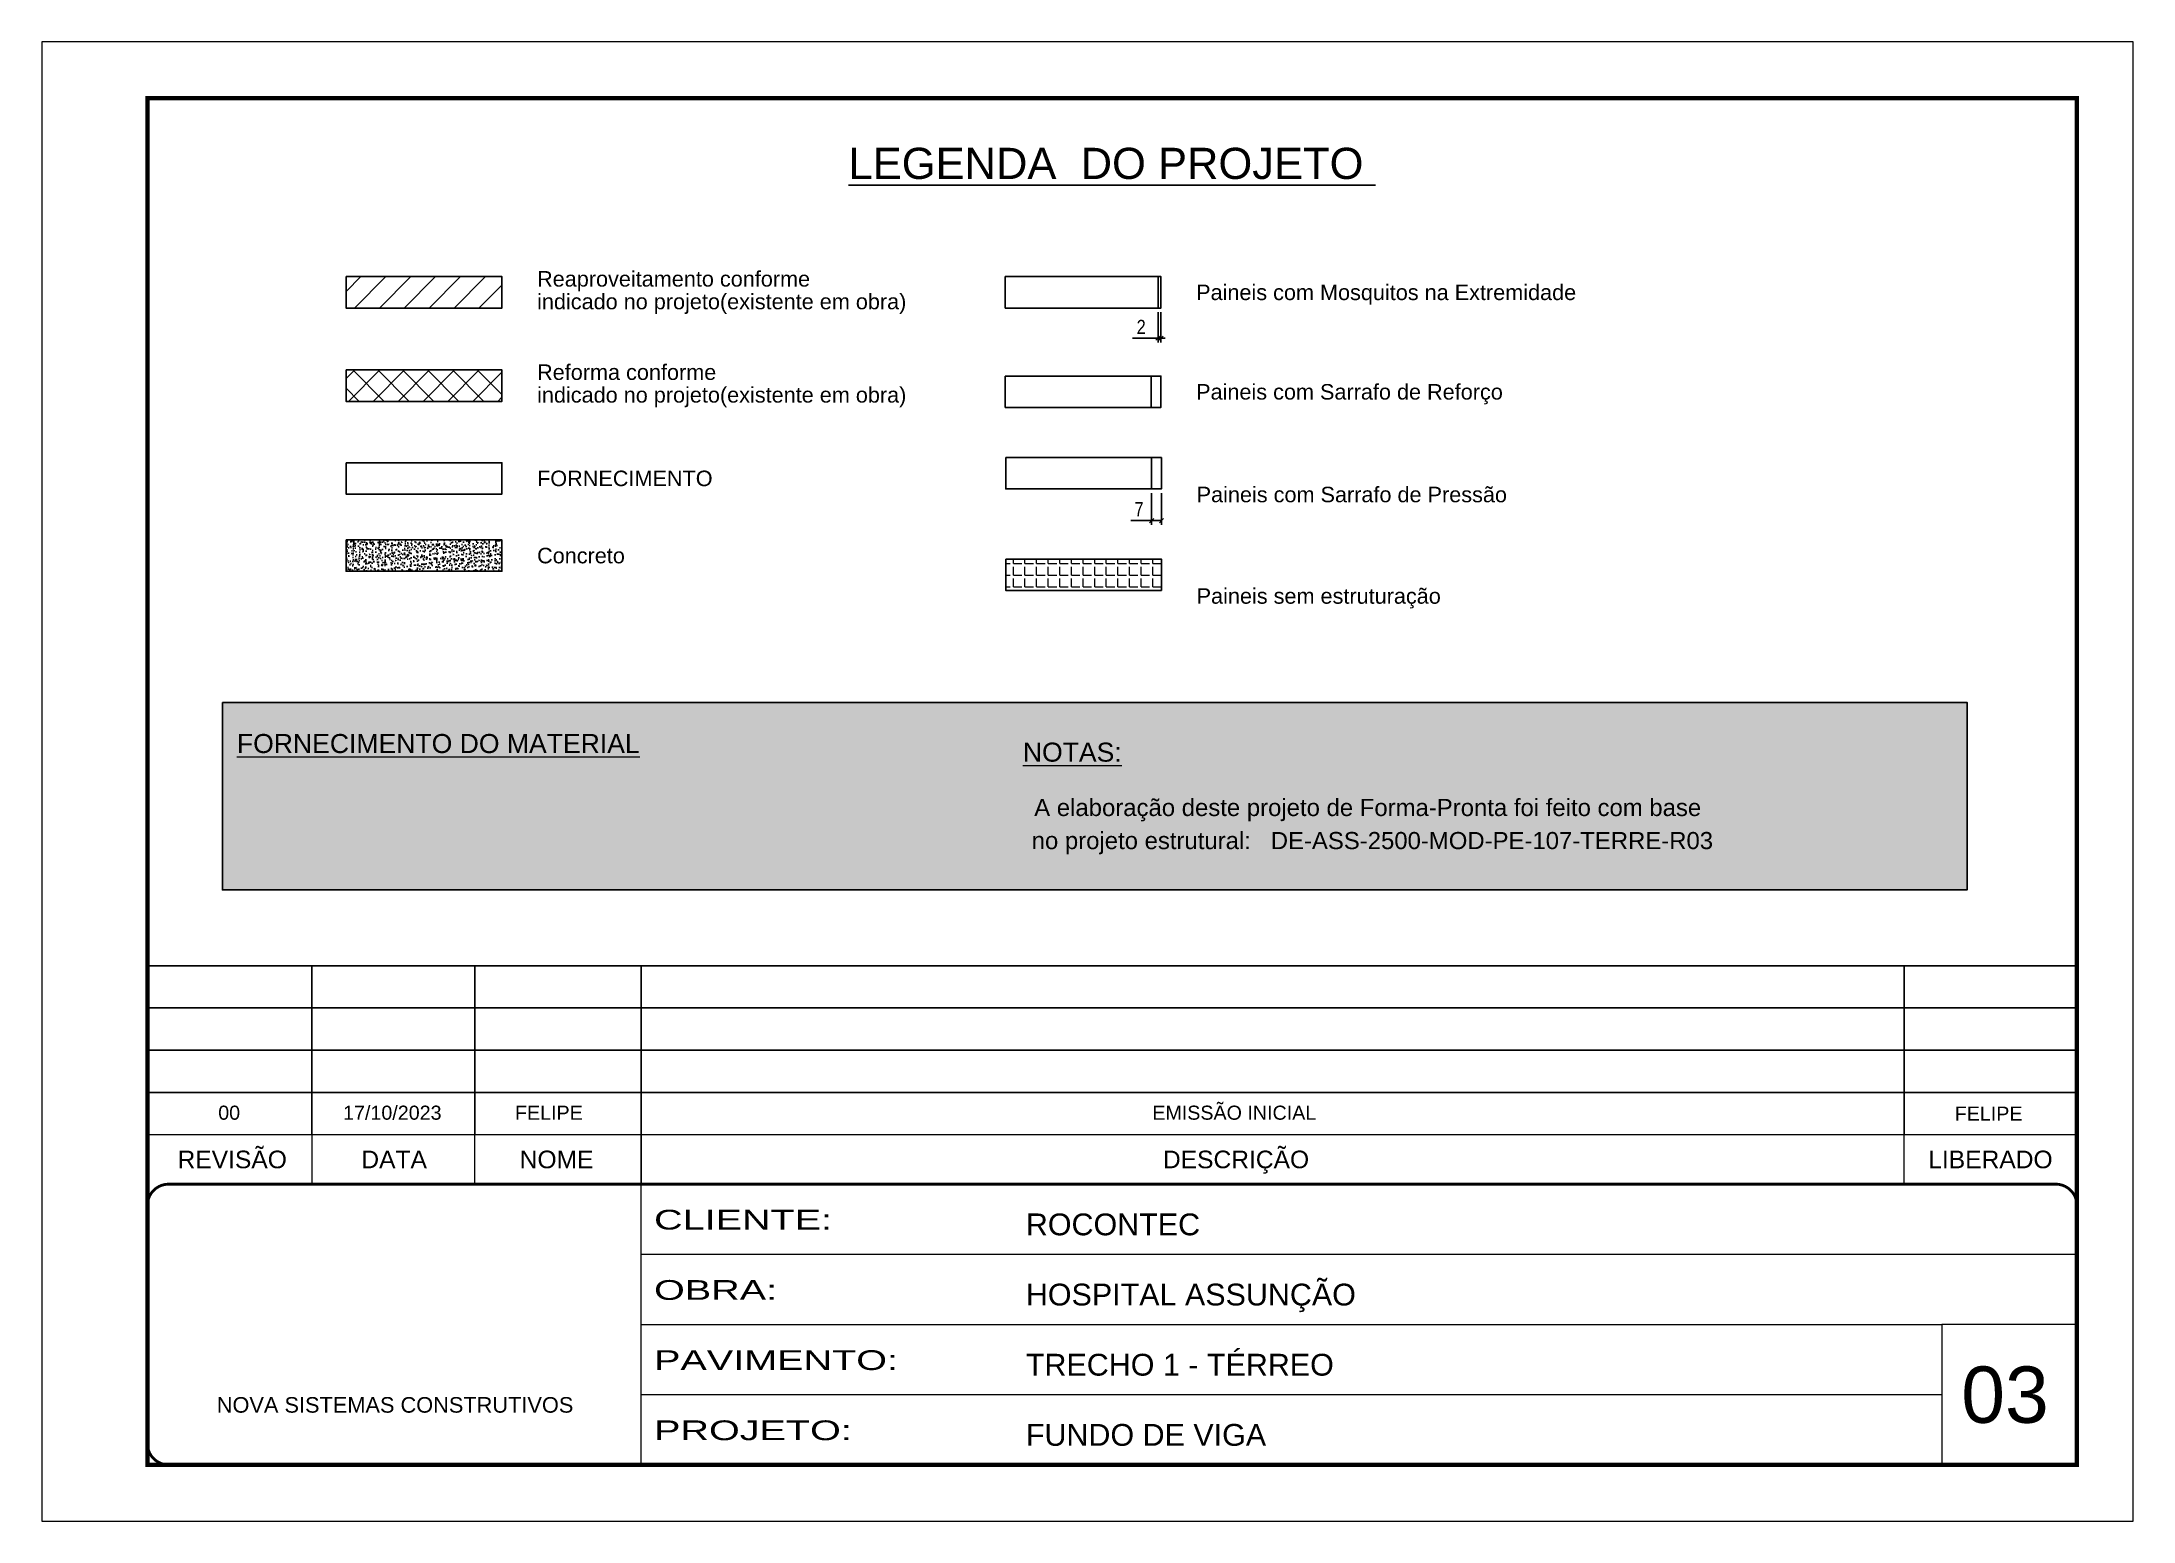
# Model space of a CAD drawing. Extents: x 3171 to 9452, y -2838 to 6252.
# Drawn here: x 6341 to 7826, y 5202 to 6252 of the extents above; entities that cross this region are included whole.
import ezdxf
from ezdxf.enums import TextEntityAlignment as Align

# ---------------------------------------------------------------- set-up
doc = ezdxf.new("R2010")
doc.units = 0
for name, pattern in [('CONTINUO', [0]), ('DASHED', [0.75, 0.5, -0.25]), ('HIDDEN', [0.375, 0.25, -0.125])]:
    doc.linetypes.add(name, pattern=pattern)
for name, color, linetype, lineweight in [('CARIMBO', 255, 'Continuous', 9), ('Folhas', 255, 'Continuous', 9), ('Hachura', 251, 'Continuous', 9), ('REAPROVEITAMENTO', 251, 'Continuous', 9), ('SARRAFO DE PRESSAO', 251, 'DASHED', 9)]:
    doc.layers.add(name, color=color, linetype=linetype, lineweight=lineweight)
for name, color, linetype in [('COTA', 241, 'Continuous'), ('Painéis', 200, 'Continuous'), ('SARR_2.2x7', 40, 'Continuous')]:
    doc.layers.add(name, color=color, linetype=linetype)
doc.layers.add('Demarcação 2', color=7, linetype='Continuous', lineweight=9, true_color=0xe0e0e0)
doc.styles.add('ARIAL', font='arial.ttf')
doc.styles.add('COTA TECNICA', font='techl___.ttf', dxfattribs={"height": 10})
doc.styles.add('Tecnologia', font='')
doc.styles.get('Tecnologia').set_extended_font_data('Forgotten Futurist')
doc.dimstyles.new('PAINEL', dxfattribs={"dimtxt": 10, "dimasz": 3, "dimexe": 3, "dimexo": 3, "dimgap": 3, "dimtad": 1, "dimdec": 1, "dimzin": 12, "dimdsep": 46, "dimtxsty": 'COTA TECNICA', "dimblk1": 'OBLIQUE', "dimblk2": 'OBLIQUE', "dimsah": 1, "dimcen": 0.9, "dimclrd": 4, "dimclre": 4, "dimclrt": 240, "dimadec": 1, "dimazin": 3, "dimtfac": 1, "dimtdec": 1, "dimtmove": 0, "dimatfit": 3, "dimfxl": 1, "dimtolj": 1, "dimtzin": 12, "dimarcsym": 0})

msp = doc.modelspace()

# ---------------------------------------------------------------- texts
at = {"color": 0, "linetype": 'Continuous', "ltscale": 5, "style": 'ARIAL'}
msp.add_text('%%ULEGENDA  DO PROJETO ', height=22.1184, dxfattribs=at).set_placement((7101.1, 6155), align=Align.CENTER)
at = {"style": 'ARIAL'}
for s, p in [('REVISÃO', (6476.37, 5459.07)), ('DATA', (6591.35, 5459.07)), ('NOME', (6706.7, 5459.07)), ('DESCRIÇÃO', (7189.15, 5459.07)), ('LIBERADO', (7724.83, 5459.07))]:
    msp.add_text(s, height=12.5, dxfattribs=at).set_placement(p, align=Align.MIDDLE_CENTER)
at = {"layer": 'CARIMBO', "style": 'ARIAL'}
for s, p in [('Reaproveitamento conforme ', (6692.85, 6084.1)), ('indicado no projeto(existente em obra)', (6692.85, 6068.01)), ('Paineis com Mosquitos na Extremidade', (7160.82, 6074.52)), ('Reforma conforme ', (6692.85, 6017.86)), ('indicado no projeto(existente em obra)', (6692.85, 6001.77)), ('Paineis com Sarrafo de Reforço', (7160.82, 6003.92)), ('FORNECIMENTO', (6692.85, 5942.48)), ('Paineis com Sarrafo de Pressão', (7161.19, 5931.03)), ('Concreto', (6692.85, 5887.68)), ('Paineis sem estruturação', (7161.19, 5859))]:
    msp.add_text(s, height=11, dxfattribs=at).set_placement(p, align=Align.MIDDLE_LEFT)
at = {"layer": 'CARIMBO', "color": 5, "style": 'ARIAL'}
for s, height, p in [('%%UFORNECIMENTO DO MATERIAL', 13.5, (6479.71, 5747.53)), ('%%UNOTAS:', 13.5, (7037.78, 5741.42)), ('  A elaboração deste projeto de Forma-Pronta foi feito com base', 12.15, (7036.43, 5702.81)), ('  no projeto estrutural:', 12.15, (7034.61, 5679.33))]:
    msp.add_text(s, height=height, dxfattribs=at).set_placement(p)
at = {"layer": 'CARIMBO', "color": 1, "style": 'ARIAL'}
msp.add_text('DE-ASS-2500-MOD-PE-107-TERRE-R03', height=12.15, dxfattribs=at).set_placement((7213.83, 5679.33))
at = {"layer": 'CARIMBO', "style": 'ARIAL'}
for s, p in [('00', (6466.45, 5487.25)), ('17/10/2023', (6555.1, 5487.25)), ('FELIPE', (6677.14, 5487.25)), ('EMISSÃO INICIAL', (7129.69, 5487.25))]:
    msp.add_text(s, height=10, dxfattribs=at).set_placement(p)
at = {"layer": 'CARIMBO', "color": 7, "style": 'ARIAL'}
msp.add_text('03', height=40, dxfattribs=at).set_placement((7704.1, 5272.12))
at = {"layer": 'CARIMBO', "style": 'ARIAL'}
msp.add_attdef('FELIPE', text='', height=10, dxfattribs=at).set_placement((7723.54, 5491.57), align=Align.MIDDLE_CENTER)

# ---------------------------------------------------------------- blocks, each defined once
blk = doc.blocks.new('9999999999')
at = {"color": 30, "linetype": 'CONTINUO'}
for p, q in [((98564.6, 34230.2), (98564.6, 34429.4)), ((98564.6, 34379.6), (99584, 34379.6)), ((98564.6, 34329.8), (99488, 34329.8)), ((99584, 34329.8), (99488, 34329.8)), ((99488, 34329.8), (99488, 34230.2)), ((98564.6, 34280), (99488, 34280))]:
    blk.add_line(p, q, dxfattribs=at)
at = {"color": 30, "linetype": 'CONTINUO', "const_width": 2}
blk.add_lwpolyline([(99584, 34230.2), (99584, 34414.4, 0.414214), (99569, 34429.4), (98229, 34429.4, 0.414214), (98214, 34414.4), (98214, 34245.2, 0.414214), (98229, 34230.2), (99584, 34230.2)], format="xyb", dxfattribs=at)
at = {"layer": 'Folhas'}
blk.add_lwpolyline([(98139, 34190.2), (99624, 34190.2), (99624, 35240.2), (98139, 35240.2)], close=True, dxfattribs=at)
at = {"layer": 'Folhas', "color": 30, "const_width": 3}
blk.add_lwpolyline([(98214, 34230.2), (99584, 34230.2), (99584, 35200.2), (98214, 35200.2)], close=True, dxfattribs=at)
at = {"color": 7, "linetype": 'Continuous', "ltscale": 5, "style": 'ARIAL'}
for s, height, p in [('ROCONTEC', 15.48, (98837.7, 34393.1)), ('HOSPITAL ASSUNÇÃO', 15.483, (98837.7, 34343.3)), ('TRECHO 1 - TÉRREO', 15.483, (98837.7, 34293.5)), ('NOVA SISTEMAS CONSTRUTIVOS', 11.059, (98263.2, 34267.2)), ('FUNDO DE VIGA', 15.483, (98837.7, 34243.7))]:
    blk.add_text(s, height=height, dxfattribs=at).set_placement(p)
at = {"layer": 'Folhas', "color": 7, "style": 'Tecnologia', "width": 1.5}
for s, p in [('CLIENTE:', (98573.7, 34397.2)), ('OBRA:', (98573.7, 34347.3)), ('PAVIMENTO:', (98573.7, 34297.5)), ('PROJETO:', (98573.7, 34247.7))]:
    blk.add_text(s, height=14, dxfattribs=at).set_placement(p)
blk = doc.blocks.new('_Oblique')
at = {"color": 0, "linetype": 'ByBlock', "lineweight": -2}
blk.add_line((-0.5, -0.5), (0.5, 0.5), dxfattribs=at)
blk = doc.blocks.new('*D85')
at = {"layer": 'COTA', "color": 4, "lineweight": -2, "transparency": 16777216}
for p, q in [((7133.8, 6060.4), (7133.8, 6039)), ((7135.8, 6060.4), (7135.8, 6039)), ((7133.8, 6042), (7115.7, 6042)), ((7135.8, 6042), (7133.8, 6042)), ((7135.8, 6042), (7138.8, 6042))]:
    blk.add_line(p, q, dxfattribs=at)
at = {"layer": 'Defpoints', "color": 0, "transparency": 16777216}
for p in [(7133.8, 6063.4), (7135.8, 6063.4), (7133.8, 6042)]:
    blk.add_point(p, dxfattribs=at)
at = {"layer": 'COTA', "color": 4, "lineweight": -2, "transparency": 16777216, "xscale": 3, "yscale": 3, "zscale": 3}
blk.add_blockref('_Oblique', (7133.8, 6042), dxfattribs=at)
at = {"layer": 'COTA', "color": 4, "lineweight": -2, "transparency": 16777216, "xscale": 3, "yscale": 3, "zscale": 3, "rotation": 180}
blk.add_blockref('_Oblique', (7135.8, 6042), dxfattribs=at)
at = {"layer": 'COTA', "color": 240, "transparency": 16777216, "insert": (7121.8, 6050), "char_height": 10, "attachment_point": 5, "style": 'COTA TECNICA'}
blk.add_mtext('\\A1;2', dxfattribs=at)
blk = doc.blocks.new('*D86')
at = {"layer": 'COTA', "color": 4, "lineweight": -2, "transparency": 16777216}
for p, q in [((7129.2, 5932), (7129.2, 5909.5)), ((7136.2, 5932), (7136.2, 5909.5)), ((7129.2, 5912.5), (7114.5, 5912.5)), ((7136.2, 5912.5), (7129.2, 5912.5))]:
    blk.add_line(p, q, dxfattribs=at)
at = {"layer": 'Defpoints', "color": 0, "transparency": 16777216}
for p in [(7129.2, 5935), (7136.2, 5935), (7129.2, 5912.5)]:
    blk.add_point(p, dxfattribs=at)
at = {"layer": 'COTA', "color": 4, "lineweight": -2, "transparency": 16777216, "xscale": 3, "yscale": 3, "zscale": 3, "rotation": 180}
blk.add_blockref('_Oblique', (7129.2, 5912.5), dxfattribs=at)
at = {"layer": 'COTA', "color": 4, "lineweight": -2, "transparency": 16777216, "xscale": 3, "yscale": 3, "zscale": 3}
blk.add_blockref('_Oblique', (7136.2, 5912.5), dxfattribs=at)
at = {"layer": 'COTA', "color": 240, "transparency": 16777216, "insert": (7120.3, 5920.6), "char_height": 10, "attachment_point": 5, "style": 'COTA TECNICA'}
blk.add_mtext('\\A1;7', dxfattribs=at)

# ---------------------------------------------------------------- dimensions: what is measured, and where the dimension line sits
at = {"layer": 'COTA'}
for base, p1, p2, picture, middle in [((7133.82, 6041.98), (7135.82, 6063.39), (7133.82, 6063.39), '*D85', (7121.77, 6049.98)), ((7129.19, 5912.48), (7136.19, 5934.96), (7129.19, 5934.96), '*D86', (7120.32, 5920.55))]:
    dim = msp.add_linear_dim(base=base, p1=p1, p2=p2, dimstyle='PAINEL', dxfattribs=at)
    dim.commit()
    dim.dimension.update_dxf_attribs({"geometry": picture, "text_midpoint": middle})

# ---------------------------------------------------------------- hatches: boundary and pattern name
at = {"layer": 'COTA', "linetype": 'Continuous', "ltscale": 200}
h = msp.add_hatch(dxfattribs=at)
h.set_pattern_fill('AR-CONC', color=256, scale=0.9)
h.set_pattern_definition([(50, (-97265.461, -28957.7786), (6.45534164, -0.56476921), [0.675, -7.425]), (355, (-97265.461, -28957.7786), (-1.248762, 6.7697292), [0.54, -5.94]), (100.4514445, (-97264.923, -28957.826), (5.20657962, 6.20495992), [0.57366173, -6.310279]), (46.1842, (-97265.461, -28955.979), (9.605172, -1.4896735), [1.0125, -11.1375]), (96.6356355, (-97264.661, -28956.103), (8.4119575, 8.7670674), [0.8604931, -9.4654238]), (351.184164, (-97265.461, -28955.979), (8.4119575, 8.7670674), [0.81, -8.91]), (21, (-97264.561, -28956.4286), (5.37216347, -3.62357002), [0.675, -7.425]), (326, (-97264.561, -28956.4286), (2.189838, 6.5263504), [0.54, -5.94]), (71.451445, (-97264.1133, -28956.7306), (7.5620014, 2.90278038), [0.5736617, -6.310279]), (37.5, (-97265.461, -28957.7786), (0.1094387, 2.996044684), [0, -5.868, 0, -6.03, 0, -5.9625]), (7.5, (-97265.461, -28957.7786), (2.36762584, 3.54970541), [0, -3.438, 0, -5.733, 0, -2.2725]), (327.5, (-97267.468, -28957.7786), (4.804401926, -0.202993846), [0, -2.25, 0, -7.02, 0, -9.315]), (317.5, (-97268.368, -28957.7786), (5.24867552, 0.90094484), [0, -2.925, 0, -4.662, 0, -6.615])])
h.paths.add_polyline_path([(6667.85, 5876.55), (6667.85, 5898.8), (6557.28, 5898.8), (6557.28, 5876.55)])
at = {"layer": 'Demarcação 2'}
h = msp.add_hatch(color=8, dxfattribs=at)
h.set_gradient(color1=(112, 112, 112), one_color=1, tint=1, name='SPHERICAL')
h.paths.add_polyline_path([(6469.36, 5783.41), (7708.3, 5783.41), (7708.3, 5650.39), (6469.36, 5650.39)])
at = {"layer": 'Hachura'}
h = msp.add_hatch(dxfattribs=at)
h.set_pattern_fill('ANGLE', color=256, scale=30)
h.set_pattern_definition([(0, (-97265.461, -28957.779), (0, 8.25), [6, -2.25]), (90, (-97265.461, -28957.779), (-8.25, 5e-16), [6, -2.25])])
h.paths.add_polyline_path([(7136.19, 5885.19), (7025.62, 5885.19), (7025.62, 5862.94), (7136.19, 5862.94)])
at = {"layer": 'REAPROVEITAMENTO'}
h = msp.add_hatch(dxfattribs=at)
h.set_pattern_fill('ANSI31', color=256, scale=100, style=0)
h.set_pattern_definition([(45, (7607.564, 9264.434), (-8.838835, 8.838835), [])])
h.paths.add_polyline_path([(6557.28, 6085.65), (6557.28, 6063.39), (6667.85, 6063.39), (6667.85, 6085.65)])
h = msp.add_hatch(dxfattribs=at)
h.set_pattern_fill('ANSI37', color=256, scale=100, style=0)
h.set_pattern_definition([(45, (-93298.453, -28753.302), (-8.8388348, 8.8388348), []), (135, (-93298.453, -28753.302), (-8.8388348, -8.8388348), [])])
h.paths.add_polyline_path([(6557.28, 6019.41), (6557.28, 5997.16), (6667.85, 5997.16), (6667.85, 6019.41)])

# ---------------------------------------------------------------- linework, layer by layer
at = {"color": 30}
for p, q in [((6416.19, 5596.57), (7786.19, 5596.57)), ((6532.95, 5476.57), (6532.95, 5596.57)), ((6648.61, 5476.57), (6648.61, 5596.57)), ((6766.77, 5476.57), (6766.77, 5596.57)), ((7663.53, 5476.57), (7663.53, 5596.57)), ((6416.19, 5566.57), (7786.19, 5566.57)), ((6416.19, 5536.57), (7786.19, 5536.57)), ((6416.19, 5506.57), (7786.19, 5506.57))]:
    msp.add_line(p, q, dxfattribs=at)
msp.add_lwpolyline([(6469.36, 5783.41), (7708.3, 5783.41), (7708.3, 5650.39), (6469.36, 5650.39)], close=True, dxfattribs=at)
at = {"color": 30, "const_width": 1}
for points in [[(6416.19, 5476.57), (7786.19, 5476.57)], [(6532.95, 5476.57), (6532.95, 5441.57)], [(6648.61, 5476.57), (6648.61, 5441.57)], [(6766.77, 5476.57), (6766.77, 5441.57)], [(7663.53, 5476.57), (7663.53, 5441.57)]]:
    msp.add_lwpolyline(points, dxfattribs=at)
at = {"layer": 'COTA', "linetype": 'Continuous', "ltscale": 200}
msp.add_lwpolyline([(6557.28, 5898.8), (6667.85, 5898.8), (6667.85, 5876.55), (6557.28, 5876.55)], close=True, dxfattribs=at)
at = {"layer": 'Painéis', "linetype": 'Continuous'}
msp.add_line((7133.82, 6085.65), (7133.82, 6063.39), dxfattribs=at)
for points in [[(6557.28, 6085.65), (6667.85, 6085.65), (6667.85, 6063.39), (6557.28, 6063.39)], [(7025.25, 6085.65), (7135.82, 6085.65), (7135.82, 6063.39), (7025.25, 6063.39)], [(6557.28, 6019.41), (6667.85, 6019.41), (6667.85, 5997.16), (6557.28, 5997.16)], [(7025.25, 6015.05), (7135.82, 6015.05), (7135.82, 5992.79), (7025.25, 5992.79)], [(7025.62, 5957.22), (7136.19, 5957.22), (7136.19, 5934.96), (7025.62, 5934.96)], [(6557.28, 5953.61), (6667.85, 5953.61), (6667.85, 5931.36), (6557.28, 5931.36)], [(7025.62, 5885.19), (7136.19, 5885.19), (7136.19, 5862.94), (7025.62, 5862.94)]]:
    msp.add_lwpolyline(points, close=True, dxfattribs=at)
at = {"layer": 'SARR_2.2x7', "linetype": 'Continuous'}
for p, q in [((7135.82, 6015.05), (7128.82, 6015.05)), ((7135.82, 5992.79), (7128.82, 5992.79))]:
    msp.add_line(p, q, dxfattribs=at)
at = {"layer": 'SARR_2.2x7'}
for p, q in [((7128.82, 6015.05), (7128.82, 5992.79)), ((7135.82, 6015.05), (7135.82, 5992.79))]:
    msp.add_line(p, q, dxfattribs=at)
at = {"layer": 'SARR_2.2x7', "linetype": 'HIDDEN'}
msp.add_line((7129.19, 5957.22), (7129.19, 5934.96), dxfattribs=at)

# ---------------------------------------------------------------- block references
at = {"layer": 'SARRAFO DE PRESSAO', "color": 6, "linetype": 'ByBlock'}
msp.add_blockref('9999999999', (-91797.79, -28987.88), dxfattribs=at)

msp.set_redraw_order([(e.dxf.handle, doc.entitydb.next_handle()) for e in msp.query("TEXT MTEXT ATTDEF DIMENSION ARC_DIMENSION")])  # texts and dimensions are drawn at this point

doc.saveas('drawing.dxf')
